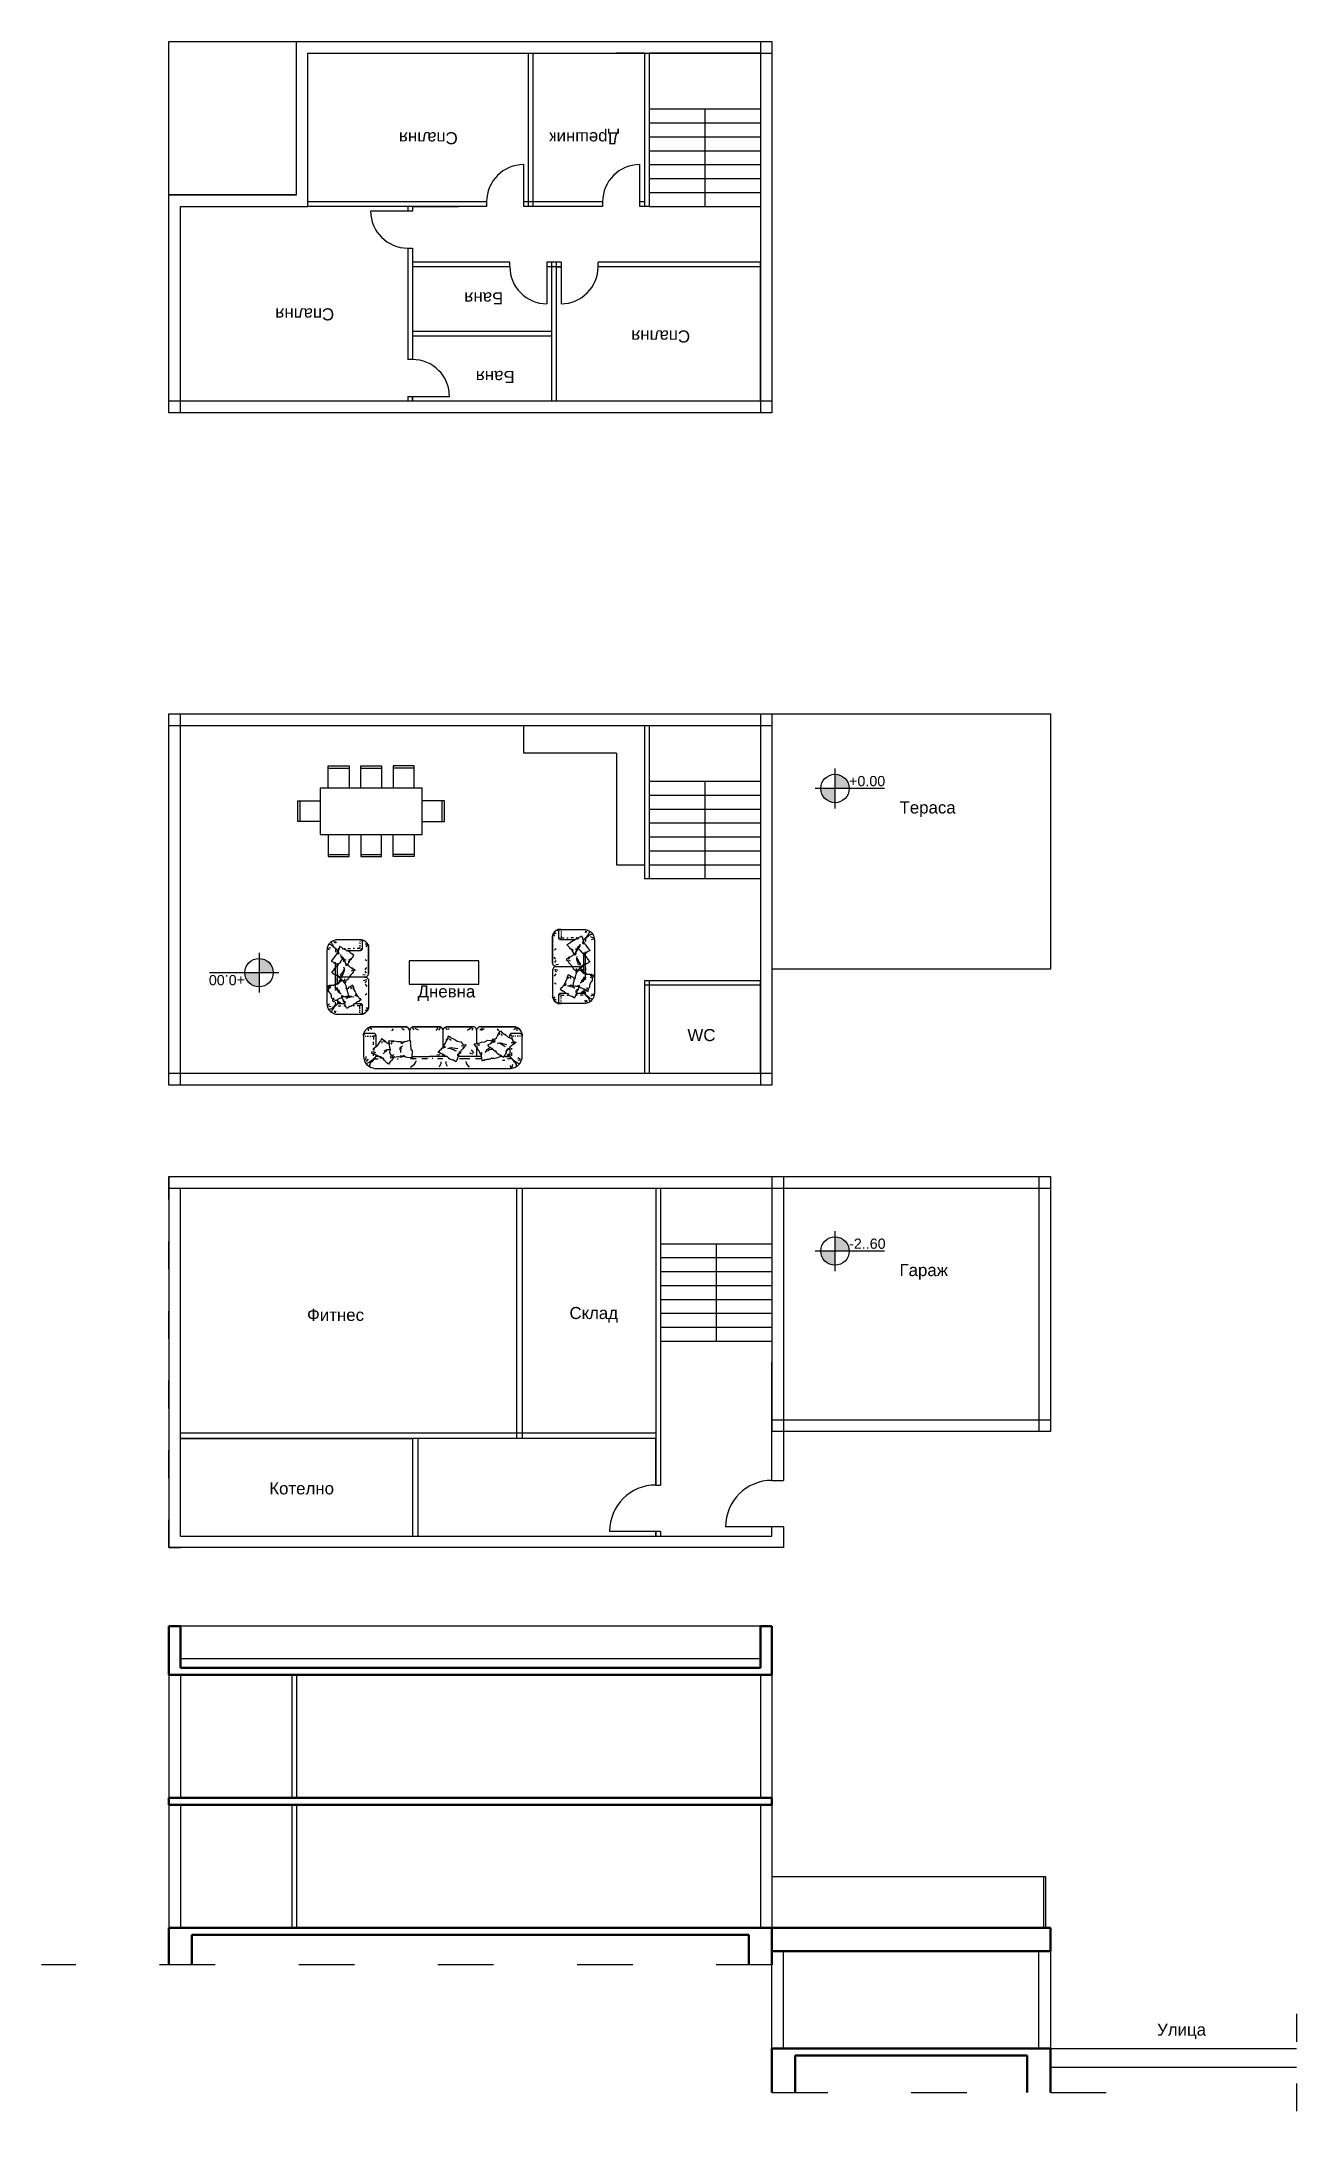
# Model space of a CAD drawing. Header units: metres. Extents: x -368 to -98, y -2399 to -1951.
import ezdxf

# ---------------------------------------------------------------- set-up
doc = ezdxf.new("R2010")
doc.units = ezdxf.units.M
doc.header["$MEASUREMENT"] = 0
doc.linetypes.add('ACAD_ISO03W100', pattern=[30, 12, -18])
doc.layers.add('konstr1', color=1, linetype='Continuous', lineweight=50)
for name, color, linetype in [('NADPISI', 191, 'Continuous'), ('osi', 3, 'ACAD_ISO03W100'), ('steni1', 6, 'Continuous')]:
    doc.layers.add(name, color=color, linetype=linetype)
doc.styles.get("Standard").update_dxf_attribs({"font": 'arial.ttf'})

msp = doc.modelspace()

# ---------------------------------------------------------------- texts
at = {"layer": 'NADPISI'}
for s, p in [('+0.00', (-194.06, -2111.09)), ('-2..60', (-194.06, -2210.79))]:
    msp.add_text(s, height=2.2, dxfattribs=at).set_placement(p)
msp.add_text('+0.00', height=2.2, rotation=180, dxfattribs=at).set_placement((-324.26, -2151.78))
at = {"layer": 'steni1'}
for s, p in [('Спалня', (-278.4, -1970.14)), ('Дрешник', (-243.66, -1970.14)), ('Баня', (-268.62, -2004.65)), ('Спалня', (-305.03, -2008.1)), ('Спалня', (-228.33, -2012.87)), ('Баня', (-266.16, -2021.58))]:
    msp.add_text(s, height=2.598, rotation=180, dxfattribs=at).set_placement(p)
for s, p in [('Тераса', (-183.2, -2116.98)), ('Дневна', (-287.05, -2156.62)), ('WC', (-228.91, -2166.03)), ('Гараж', (-183.2, -2216.68)), ('Фитнес', (-310.88, -2226.33)), ('Склад', (-254.32, -2225.93)), ('Котелно', (-319.02, -2263.72)), ('Улица', (-127.7, -2380.37))]:
    msp.add_text(s, height=2.598, dxfattribs=at).set_placement(p)

# ---------------------------------------------------------------- blocks, each defined once
blk = doc.blocks.new('table-12')
at = {"color": 0, "linetype": 'ByBlock'}
for p, q in [((-2.025, 0), (-2.025, 0.48)), ((-2.025, 0.48), (-1.575, 0.48)), ((-1.575, 0.48), (-1.575, 0)), ((-1.325, 0.48), (-1.325, 0)), ((-0.875, 0.48), (-1.325, 0.48)), ((-0.875, 0), (-0.875, 0.48)), ((-0.175, 0.48), (-0.625, 0.48)), ((-0.625, 0.48), (-0.625, 0)), ((-0.175, 0), (-0.175, 0.48)), ((-2.2, 0), (-2.2, -1)), ((0, 0), (-2.2, 0)), ((-2.025, 0.43), (-1.575, 0.43)), ((-0.875, 0.43), (-1.325, 0.43)), ((-0.175, 0.43), (-0.625, 0.43)), ((0, -1), (0, 0)), ((-2.68, -0.275), (-2.68, -0.725)), ((-2.2, -0.275), (-2.68, -0.275)), ((-2.63, -0.275), (-2.63, -0.725)), ((0, -0.275), (0.48, -0.275)), ((0.43, -0.275), (0.43, -0.725)), ((0.48, -0.275), (0.48, -0.725)), ((-2.68, -0.725), (-2.2, -0.725)), ((0.48, -0.725), (0, -0.725)), ((0, -1), (-2.2, -1)), ((-2.025, -1), (-2.025, -1.48)), ((-1.575, -1.48), (-1.575, -1)), ((-1.325, -1.48), (-1.325, -1)), ((-0.875, -1), (-0.875, -1.48)), ((-0.625, -1.48), (-0.625, -1)), ((-0.175, -1), (-0.175, -1.48)), ((-2.025, -1.43), (-1.575, -1.43)), ((-2.025, -1.48), (-1.575, -1.48)), ((-0.875, -1.43), (-1.325, -1.43)), ((-0.875, -1.48), (-1.325, -1.48)), ((-0.175, -1.43), (-0.625, -1.43)), ((-0.175, -1.48), (-0.625, -1.48))]:
    blk.add_line(p, q, dxfattribs=at)
blk = doc.blocks.new('sofa-37')
at = {"color": 0, "linetype": 'ByBlock'}
for p, q in [((-0.195, 0.745), (-0.19, 0.775)), ((-0.19, 0.775), (-0.195, 0.745)), ((-0.19, 0.715), (-0.195, 0.745)), ((-0.195, 0.745), (-0.19, 0.715)), ((-0.195, 0.225), (-0.19, 0.715)), ((-0.195, 0.225), (-0.19, 0.715)), ((-0.19, 0.775), (-0.18, 0.8)), ((-0.18, 0.8), (-0.19, 0.775)), ((-0.19, 0.74), (-0.185, 0.75)), ((-0.19, 0.73), (-0.19, 0.74)), ((-0.19, 0.715), (-0.19, 0.73)), ((-0.185, 0.75), (-0.175, 0.76)), ((-0.18, 0.8), (-0.165, 0.825)), ((-0.165, 0.825), (-0.18, 0.8)), ((-0.175, 0.76), (-0.165, 0.765)), ((-0.165, 0.825), (-0.145, 0.845)), ((-0.145, 0.845), (-0.165, 0.825)), ((-0.165, 0.765), (-0.155, 0.765)), ((-0.165, 0.71), (-0.145, 0.71)), ((-0.155, 0.765), (-0.14, 0.765)), ((-0.145, 0.845), (-0.125, 0.865)), ((-0.125, 0.865), (-0.145, 0.845)), ((-0.14, 0.765), (-0.02, 0.765)), ((-0.13, 0.71), (-0.11, 0.71)), ((-0.125, 0.865), (-0.1, 0.88)), ((-0.1, 0.88), (-0.125, 0.865)), ((-0.11, 0.82), (-0.11, 0.855)), ((-0.1, 0.88), (-0.07, 0.89)), ((-0.07, 0.89), (-0.1, 0.88)), ((-0.05, 0.845), (-0.085, 0.875)), ((-0.085, 0.71), (-0.06, 0.71)), ((-0.07, 0.89), (-0.045, 0.895)), ((-0.045, 0.895), (-0.07, 0.89)), ((-0.035, 0.475), (-0.07, 0.425)), ((-0.05, 0.71), (-0.025, 0.71)), ((0.53, 0.895), (-0.045, 0.895)), ((-0.03, 0.485), (-0.035, 0.475)), ((-0.025, 0.515), (-0.03, 0.485)), ((-0.015, 0.535), (-0.025, 0.515)), ((-0.02, 0.765), (-0.005, 0.765)), ((-0.015, 0.71), (-0.015, 0.65)), ((-0.015, 0.59), (-0.015, 0.56)), ((-0.005, 0.55), (-0.015, 0.535)), ((-0.01, 0.73), (0, 0.74)), ((-0.01, 0.725), (0.015, 0.73)), ((-0.005, 0.765), (0.005, 0.765)), ((0.01, 0.56), (-0.005, 0.55)), ((0.005, 0.765), (0.015, 0.755)), ((0.03, 0.575), (0.01, 0.56)), ((0.015, 0.755), (0.025, 0.75)), ((0.025, 0.75), (0.03, 0.74)), ((0.035, 0.615), (0.025, 0.58)), ((0.025, 0.58), (0.03, 0.575)), ((0.03, 0.74), (0.03, 0.73)), ((0.03, 0.73), (0.03, 0.715)), ((0.03, 0.715), (0.03, 0.595)), ((0.055, 0.625), (0.035, 0.615)), ((0.07, 0.65), (0.055, 0.635)), ((0.055, 0.635), (0.055, 0.625)), ((0.08, 0.665), (0.07, 0.65)), ((0.105, 0.71), (0.08, 0.685)), ((0.08, 0.685), (0.08, 0.675)), ((0.08, 0.675), (0.08, 0.665)), ((0.11, 0.725), (0.105, 0.71)), ((0.115, 0.73), (0.11, 0.725)), ((0.145, 0.71), (0.115, 0.73)), ((0.16, 0.685), (0.145, 0.71)), ((0.165, 0.455), (0.15, 0.435)), ((0.175, 0.675), (0.16, 0.685)), ((0.185, 0.53), (0.165, 0.485)), ((0.165, 0.485), (0.165, 0.455)), ((0.19, 0.665), (0.175, 0.675)), ((0.175, 0.395), (0.19, 0.46)), ((0.185, 0.53), (0.18, 0.575)), ((0.2, 0.5), (0.185, 0.53)), ((0.195, 0.46), (0.185, 0.435)), ((0.19, 0.665), (0.205, 0.615)), ((0.22, 0.635), (0.19, 0.665)), ((0.19, 0.46), (0.2, 0.5)), ((0.2, 0.46), (0.195, 0.46)), ((0.22, 0.455), (0.2, 0.46)), ((0.205, 0.615), (0.215, 0.605)), ((0.22, 0.635), (0.245, 0.635)), ((0.225, 0.635), (0.22, 0.635)), ((0.245, 0.455), (0.22, 0.455)), ((0.225, 0.82), (0.25, 0.855)), ((0.23, 0.605), (0.225, 0.635)), ((0.245, 0.635), (0.26, 0.62)), ((0.25, 0.45), (0.245, 0.455)), ((0.265, 0.445), (0.25, 0.45)), ((0.26, 0.62), (0.285, 0.61)), ((0.27, 0.615), (0.27, 0.615)), ((0.285, 0.61), (0.345, 0.58)), ((0.345, 0.58), (0.36, 0.58)), ((0.385, 0.55), (0.345, 0.575)), ((0.385, 0.53), (0.35, 0.505)), ((0.36, 0.58), (0.39, 0.575)), ((0.385, 0.47), (0.36, 0.445)), ((0.395, 0.5), (0.385, 0.47)), ((0.39, 0.575), (0.43, 0.55)), ((0.43, 0.55), (0.395, 0.505)), ((0.395, 0.505), (0.395, 0.5)), ((0.45, 0.825), (0.4, 0.86)), ((0.52, 0.85), (0.485, 0.815)), ((0.545, 0.855), (0.525, 0.78)), ((0.55, 0.89), (0.53, 0.895)), ((0.56, 0.455), (0.535, 0.42)), ((0.565, 0.885), (0.55, 0.89)), ((0.62, 0.485), (0.56, 0.455)), ((0.58, 0.875), (0.565, 0.885)), ((0.595, 0.86), (0.58, 0.875)), ((0.605, 0.845), (0.595, 0.86)), ((0.605, 0.825), (0.61, 0.845)), ((0.605, 0.825), (0.61, 0.845)), ((0.605, 0.825), (0.605, 0.845)), ((0.605, 0.825), (0.61, 0.845)), ((0.605, 0.83), (0.605, 0.475)), ((0.605, 0.83), (0.605, 0.225)), ((0.605, 0.81), (0.605, 0.825)), ((0.605, 0.81), (0.605, 0.825)), ((0.605, 0.81), (0.605, 0.825)), ((0.608, 0.835), (0.61, 0.845)), ((0.61, 0.845), (0.62, 0.86)), ((0.61, 0.845), (0.62, 0.86)), ((0.61, 0.845), (0.62, 0.86)), ((0.61, 0.845), (0.62, 0.86)), ((0.62, 0.86), (0.63, 0.875)), ((0.62, 0.86), (0.63, 0.875)), ((0.62, 0.86), (0.63, 0.875)), ((0.62, 0.86), (0.63, 0.875)), ((0.655, 0.515), (0.62, 0.485)), ((0.63, 0.875), (0.645, 0.885)), ((0.63, 0.875), (0.645, 0.885)), ((0.63, 0.875), (0.645, 0.885)), ((0.63, 0.875), (0.645, 0.885)), ((0.645, 0.885), (0.665, 0.89)), ((0.645, 0.885), (0.665, 0.89)), ((0.645, 0.885), (0.665, 0.89)), ((0.645, 0.885), (0.665, 0.89)), ((0.65, 0.825), (0.655, 0.77)), ((0.685, 0.545), (0.655, 0.515)), ((0.665, 0.89), (0.68, 0.895)), ((0.665, 0.89), (0.68, 0.895)), ((0.665, 0.89), (0.68, 0.895)), ((0.665, 0.89), (0.68, 0.895)), ((1.255, 0.895), (0.68, 0.895)), ((0.68, 0.895), (1.255, 0.895)), ((0.68, 0.895), (0.905, 0.895)), ((0.905, 0.895), (0.68, 0.895)), ((0.715, 0.56), (0.685, 0.545)), ((0.69, 0.85), (0.735, 0.82)), ((0.725, 0.565), (0.715, 0.56)), ((0.76, 0.605), (0.725, 0.565)), ((0.745, 0.55), (0.73, 0.52)), ((0.78, 0.565), (0.76, 0.605)), ((0.765, 0.825), (0.81, 0.86)), ((0.77, 0.56), (0.8, 0.525)), ((0.805, 0.545), (0.78, 0.565)), ((0.805, 0.525), (0.805, 0.545)), ((0.835, 0.475), (0.805, 0.525)), ((0.86, 0.455), (0.835, 0.475)), ((0.855, 0.455), (0.85, 0.455)), ((0.87, 0.445), (0.86, 0.455)), ((0.92, 0.47), (0.895, 0.445)), ((0.93, 0.475), (0.92, 0.47)), ((0.96, 0.485), (0.93, 0.475)), ((0.935, 0.455), (0.945, 0.46)), ((0.945, 0.46), (0.96, 0.485)), ((0.985, 0.82), (0.96, 0.855)), ((0.96, 0.485), (0.975, 0.495)), ((0.98, 0.485), (0.97, 0.46)), ((0.975, 0.495), (0.995, 0.52)), ((0.99, 0.495), (0.98, 0.485)), ((0.995, 0.52), (0.99, 0.495)), ((0.995, 0.52), (1.015, 0.535)), ((1.015, 0.535), (1.045, 0.56)), ((1.045, 0.56), (1.055, 0.565)), ((1.055, 0.565), (1.08, 0.58)), ((1.08, 0.58), (1.115, 0.52)), ((1.115, 0.52), (1.12, 0.515)), ((1.12, 0.515), (1.145, 0.49)), ((1.145, 0.49), (1.155, 0.47)), ((1.155, 0.47), (1.165, 0.455)), ((1.165, 0.455), (1.165, 0.445)), ((1.18, 0.73), (1.185, 0.74)), ((1.18, 0.715), (1.18, 0.73)), ((1.18, 0.415), (1.18, 0.715)), ((1.185, 0.74), (1.19, 0.75)), ((1.19, 0.75), (1.2, 0.755)), ((1.22, 0.725), (1.195, 0.73)), ((1.2, 0.755), (1.21, 0.765)), ((1.21, 0.765), (1.22, 0.765)), ((1.22, 0.73), (1.215, 0.74)), ((1.22, 0.765), (1.23, 0.765)), ((1.225, 0.71), (1.225, 0.65)), ((1.225, 0.59), (1.225, 0.56)), ((1.225, 0.445), (1.225, 0.505)), ((1.23, 0.765), (1.355, 0.765)), ((1.26, 0.71), (1.24, 0.71)), ((1.285, 0.89), (1.255, 0.895)), ((1.255, 0.895), (1.285, 0.89)), ((1.26, 0.845), (1.3, 0.875)), ((1.295, 0.71), (1.275, 0.71)), ((1.31, 0.88), (1.285, 0.89)), ((1.285, 0.89), (1.31, 0.88)), ((1.335, 0.865), (1.31, 0.88)), ((1.31, 0.88), (1.335, 0.865)), ((1.32, 0.82), (1.32, 0.855)), ((1.34, 0.71), (1.32, 0.71)), ((1.36, 0.845), (1.335, 0.865)), ((1.335, 0.865), (1.36, 0.845)), ((1.355, 0.765), (1.365, 0.765)), ((1.38, 0.825), (1.36, 0.845)), ((1.36, 0.845), (1.38, 0.825)), ((1.375, 0.71), (1.36, 0.71)), ((1.365, 0.765), (1.375, 0.765)), ((1.375, 0.765), (1.39, 0.76)), ((1.39, 0.8), (1.38, 0.825)), ((1.38, 0.825), (1.39, 0.8)), ((1.4, 0.775), (1.39, 0.8)), ((1.39, 0.8), (1.4, 0.775)), ((1.39, 0.76), (1.395, 0.75)), ((1.395, 0.75), (1.4, 0.74)), ((1.405, 0.745), (1.4, 0.775)), ((1.4, 0.775), (1.405, 0.745)), ((1.4, 0.74), (1.405, 0.73)), ((1.405, 0.715), (1.405, 0.745)), ((1.405, 0.745), (1.405, 0.715)), ((1.405, 0.73), (1.405, 0.715)), ((1.405, 0.715), (1.405, 0.225)), ((1.405, 0.715), (1.405, 0.225)), ((-0.19, 0.19), (-0.195, 0.225)), ((-0.19, 0.19), (-0.195, 0.225)), ((-0.185, 0.16), (-0.19, 0.19)), ((-0.185, 0.16), (-0.19, 0.19)), ((-0.175, 0.13), (-0.185, 0.16)), ((-0.175, 0.13), (-0.185, 0.16)), ((-0.16, 0.1), (-0.175, 0.13)), ((-0.16, 0.1), (-0.175, 0.13)), ((-0.165, 0.175), (-0.12, 0.2)), ((-0.12, 0.165), (-0.16, 0.155)), ((-0.14, 0.075), (-0.16, 0.1)), ((-0.14, 0.075), (-0.16, 0.1)), ((-0.125, 0.1), (-0.15, 0.095)), ((-0.115, 0.05), (-0.14, 0.075)), ((-0.115, 0.05), (-0.14, 0.075)), ((-0.095, 0.115), (-0.125, 0.1)), ((-0.09, 0.03), (-0.115, 0.05)), ((-0.09, 0.03), (-0.115, 0.05)), ((-0.07, 0.13), (-0.095, 0.115)), ((-0.085, 0.075), (-0.09, 0.055)), ((-0.09, 0.055), (-0.09, 0.03)), ((-0.06, 0.015), (-0.09, 0.03)), ((-0.06, 0.015), (-0.09, 0.03)), ((-0.08, 0.095), (-0.085, 0.075)), ((-0.065, 0.11), (-0.08, 0.095)), ((-0.07, 0.425), (-0.045, 0.41)), ((-0.05, 0.15), (-0.07, 0.13)), ((-0.05, 0.125), (-0.065, 0.11)), ((-0.03, 0.005), (-0.06, 0.015)), ((-0.03, 0.005), (-0.06, 0.015)), ((0.03, 0.225), (-0.05, 0.125)), ((0.03, 0.225), (-0.05, 0.15)), ((-0.045, 0.41), (-0.035, 0.405)), ((-0.035, 0.405), (0.005, 0.39)), ((-0.01, 0.005), (-0.03, 0.08)), ((0, 0), (-0.03, 0.005)), ((0, 0), (-0.03, 0.005)), ((-0.015, 0.36), (-0.015, 0.39)), ((-0.015, 0.24), (-0.015, 0.3)), ((0.035, -0.005), (0, 0)), ((0.035, -0.005), (0, 0)), ((0.005, 0.39), (0.025, 0.38)), ((0.005, 0.185), (0.065, 0.185)), ((0.02, 0.055), (0.01, 0.005)), ((0.025, 0.38), (0.05, 0.39)), ((0.025, 0.38), (0.055, 0.375)), ((0.03, 0.38), (0.03, 0.225)), ((0.055, 0.29), (0.03, 0.225)), ((0.08, 0.265), (0.03, 0.225)), ((0.12, 0.225), (0.03, 0.225)), ((0.05, 0.39), (0.065, 0.39)), ((0.055, 0.375), (0.075, 0.365)), ((0.065, 0.39), (0.09, 0.39)), ((0.095, 0.175), (0.07, 0.135)), ((0.07, 0.135), (0.12, 0.125)), ((0.075, 0.365), (0.1, 0.35)), ((0.075, 0.365), (0.1, 0.365)), ((0.1, 0.21), (0.095, 0.175)), ((0.1, 0.365), (0.115, 0.365)), ((0.1, 0.35), (0.105, 0.345)), ((0.115, 0.215), (0.1, 0.21)), ((0.105, 0.345), (0.145, 0.33)), ((0.105, 0.17), (0.115, 0.21)), ((0.145, 0.27), (0.115, 0.215)), ((0.115, 0.15), (0.155, 0.15)), ((0.12, 0.125), (0.135, 0.12)), ((0.135, 0.12), (0.16, 0.095)), ((0.15, 0.435), (0.14, 0.42)), ((0.145, 0.33), (0.165, 0.315)), ((0.15, 0.3), (0.145, 0.27)), ((0.16, 0.315), (0.15, 0.3)), ((0.155, 0.29), (0.15, 0.285)), ((0.175, 0.335), (0.16, 0.315)), ((0.16, 0.095), (0.2, 0.095)), ((0.18, 0.375), (0.175, 0.335)), ((0.175, 0.335), (0.18, 0.33)), ((0.19, 0.41), (0.18, 0.395)), ((0.18, 0.395), (0.18, 0.375)), ((0.18, 0.375), (0.2, 0.325)), ((0.18, 0.33), (0.185, 0.305)), ((0.185, 0.435), (0.19, 0.41)), ((0.2, 0.325), (0.2, 0.315)), ((0.2, 0.095), (0.245, 0.08)), ((0.265, 0.275), (0.245, 0.305)), ((0.245, 0.08), (0.305, 0.035)), ((0.28, 0.44), (0.265, 0.445)), ((0.265, 0.275), (0.315, 0.26)), ((0.28, 0.245), (0.265, 0.275)), ((0.31, 0.435), (0.28, 0.44)), ((0.315, 0.225), (0.28, 0.245)), ((0.305, 0.035), (0.35, 0.035)), ((0.31, 0.425), (0.31, 0.435)), ((0.32, 0.435), (0.31, 0.425)), ((0.315, 0.26), (0.33, 0.235)), ((0.37, 0.175), (0.315, 0.225)), ((0.315, 0.185), (0.335, 0.185)), ((0.36, 0.41), (0.32, 0.435)), ((0.33, 0.235), (0.365, 0.215)), ((0.36, 0.445), (0.335, 0.425)), ((0.35, 0.035), (0.36, 0.05)), ((0.355, 0.41), (0.36, 0.41)), ((0.39, 0.41), (0.355, 0.41)), ((0.36, 0.05), (0.375, 0.035)), ((0.365, 0.215), (0.385, 0.215)), ((0.365, 0.185), (0.925, 0.185)), ((0.395, 0.05), (0.365, 0.085)), ((0.375, 0.035), (0.395, 0.005)), ((0.4, 0.41), (0.39, 0.41)), ((0.395, 0.005), (0.41, 0.005)), ((0.415, 0.405), (0.4, 0.41)), ((0.405, 0.035), (0.415, 0.09)), ((0.41, 0.005), (0.43, 0.06)), ((0.44, 0.395), (0.415, 0.405)), ((0.455, 0.185), (0.425, 0.185)), ((0.43, 0.095), (0.435, 0.15)), ((0.43, 0.06), (0.43, 0.095)), ((0.445, 0.195), (0.435, 0.185)), ((0.435, 0.15), (0.455, 0.175)), ((0.47, 0.38), (0.44, 0.395)), ((0.445, 0.215), (0.46, 0.235)), ((0.46, 0.215), (0.445, 0.195)), ((0.455, 0.175), (0.46, 0.185)), ((0.46, 0.235), (0.475, 0.255)), ((0.46, 0.215), (0.48, 0.235)), ((0.46, 0.185), (0.46, 0.215)), ((0.485, 0.185), (0.46, 0.185)), ((0.475, 0.375), (0.47, 0.38)), ((0.47, 0.225), (0.905, 0.225)), ((0.485, 0.395), (0.475, 0.38)), ((0.475, 0.38), (0.515, 0.345)), ((0.54, 0.35), (0.475, 0.375)), ((0.475, 0.255), (0.495, 0.26)), ((0.48, 0.235), (0.495, 0.26)), ((0.52, 0.395), (0.485, 0.395)), ((0.495, 0.26), (0.505, 0.275)), ((0.505, 0.365), (0.54, 0.335)), ((0.505, 0.275), (0.53, 0.315)), ((0.545, 0.26), (0.505, 0.26)), ((0.515, 0.345), (0.55, 0.32)), ((0.565, 0.29), (0.515, 0.29)), ((0.575, 0.185), (0.515, 0.185)), ((0.535, 0.405), (0.52, 0.395)), ((0.52, 0.375), (0.565, 0.38)), ((0.53, 0.32), (0.54, 0.35)), ((0.53, 0.315), (0.53, 0.32)), ((0.535, 0.42), (0.535, 0.405)), ((0.575, 0.185), (0.545, 0.185)), ((0.55, 0.32), (0.59, 0.29)), ((0.585, 0.27), (0.565, 0.295)), ((0.59, 0.29), (0.6, 0.26)), ((0.6, 0.26), (0.605, 0.245)), ((0.605, 0.245), (0.635, 0.235)), ((0.62, 0.26), (0.615, 0.275)), ((0.635, 0.235), (0.62, 0.26)), ((0.64, 0.215), (0.635, 0.235)), ((0.635, 0.225), (0.905, 0.225)), ((0.635, 0.185), (0.695, 0.185)), ((0.64, 0.335), (0.715, 0.36)), ((0.64, 0.29), (0.64, 0.33)), ((0.65, 0.185), (0.64, 0.215)), ((0.65, 0.225), (0.645, 0.245)), ((0.655, 0.21), (0.65, 0.225)), ((0.65, 0.185), (0.655, 0.21)), ((0.66, 0.165), (0.65, 0.185)), ((0.66, 0.285), (0.685, 0.33)), ((0.685, 0.125), (0.66, 0.165)), ((0.685, 0.315), (0.675, 0.305)), ((0.715, 0.335), (0.685, 0.315)), ((0.69, 0.125), (0.685, 0.125)), ((0.705, 0.095), (0.69, 0.125)), ((0.765, 0.145), (0.705, 0.095)), ((0.715, 0.36), (0.75, 0.375)), ((0.74, 0.345), (0.715, 0.335)), ((0.78, 0.375), (0.74, 0.345)), ((0.75, 0.375), (0.78, 0.375)), ((0.755, 0.185), (0.785, 0.185)), ((0.775, 0.145), (0.765, 0.145)), ((0.8, 0.165), (0.775, 0.145)), ((0.78, 0.375), (0.82, 0.365)), ((0.82, 0.18), (0.8, 0.165)), ((0.83, 0.185), (0.82, 0.18)), ((0.835, 0.2), (0.83, 0.185)), ((0.855, 0.23), (0.835, 0.2)), ((0.845, 0.185), (0.88, 0.185)), ((0.85, 0.425), (0.875, 0.42)), ((0.86, 0.405), (0.85, 0.41)), ((0.89, 0.245), (0.855, 0.225)), ((0.855, 0.225), (0.855, 0.23)), ((0.855, 0.225), (0.855, 0.225)), ((0.91, 0.395), (0.86, 0.405)), ((0.88, 0.225), (0.86, 0.225)), ((0.895, 0.445), (0.865, 0.44)), ((0.885, 0.42), (0.87, 0.445)), ((0.875, 0.42), (0.885, 0.42)), ((0.885, 0.21), (0.875, 0.235)), ((0.895, 0.185), (0.875, 0.185)), ((0.885, 0.42), (0.91, 0.395)), ((0.9, 0.175), (0.885, 0.21)), ((0.895, 0.26), (0.89, 0.245)), ((0.9, 0.26), (0.895, 0.26)), ((0.915, 0.275), (0.9, 0.26)), ((0.92, 0.145), (0.9, 0.175)), ((0.91, 0.395), (0.93, 0.39)), ((0.935, 0.29), (0.915, 0.275)), ((0.93, 0.14), (0.92, 0.145)), ((0.93, 0.395), (0.99, 0.345)), ((0.93, 0.39), (0.94, 0.365)), ((0.95, 0.09), (0.93, 0.14)), ((0.945, 0.3), (0.935, 0.29)), ((0.94, 0.365), (0.96, 0.365)), ((0.955, 0.3), (0.945, 0.3)), ((0.985, 0.12), (0.95, 0.09)), ((0.975, 0.32), (0.955, 0.3)), ((0.96, 0.365), (0.99, 0.335)), ((0.98, 0.395), (0.975, 0.41)), ((0.985, 0.33), (0.975, 0.32)), ((0.995, 0.365), (0.98, 0.395)), ((0.99, 0.335), (0.985, 0.33)), ((1.005, 0.135), (0.985, 0.12)), ((0.99, 0.345), (1.02, 0.315)), ((1.025, 0.35), (0.995, 0.365)), ((1.02, 0.15), (1.005, 0.135)), ((1.02, 0.315), (1.055, 0.305)), ((1.07, 0.185), (1.02, 0.15)), ((1.055, 0.305), (1.025, 0.35)), ((1.055, 0.305), (1.09, 0.3)), ((1.09, 0.2), (1.07, 0.185)), ((1.085, 0.195), (1.085, 0.195)), ((1.12, 0.23), (1.09, 0.235)), ((1.11, 0.21), (1.09, 0.2)), ((1.115, 0.255), (1.105, 0.255)), ((1.13, 0.23), (1.11, 0.21)), ((1.11, 0.21), (1.12, 0.215)), ((1.16, 0.24), (1.115, 0.255)), ((1.13, 0.23), (1.12, 0.23)), ((1.125, 0.225), (1.185, 0.225)), ((1.16, 0.24), (1.13, 0.23)), ((1.205, 0.185), (1.145, 0.185)), ((1.185, 0.245), (1.16, 0.24)), ((1.165, 0.445), (1.17, 0.42)), ((1.17, 0.42), (1.18, 0.42)), ((1.18, 0.42), (1.2, 0.395)), ((1.21, 0), (1.18, -0.005)), ((1.21, 0), (1.18, -0.005)), ((1.2, 0.255), (1.185, 0.245)), ((1.185, 0.245), (1.185, 0.225)), ((1.185, 0.225), (1.26, 0.15)), ((1.185, 0.225), (1.265, 0.125)), ((1.19, 0.055), (1.2, 0.005)), ((1.2, 0.395), (1.2, 0.375)), ((1.2, 0.375), (1.205, 0.365)), ((1.23, 0.26), (1.2, 0.255)), ((1.205, 0.365), (1.21, 0.35)), ((1.21, 0.35), (1.225, 0.33)), ((1.245, 0.005), (1.21, 0)), ((1.245, 0.005), (1.21, 0)), ((1.22, 0.005), (1.245, 0.08)), ((1.225, 0.36), (1.225, 0.39)), ((1.225, 0.33), (1.235, 0.325)), ((1.225, 0.24), (1.225, 0.255)), ((1.265, 0.27), (1.23, 0.26)), ((1.235, 0.325), (1.24, 0.32)), ((1.24, 0.32), (1.25, 0.29)), ((1.275, 0.015), (1.245, 0.005)), ((1.275, 0.015), (1.245, 0.005)), ((1.25, 0.29), (1.265, 0.275)), ((1.26, 0.15), (1.285, 0.13)), ((1.265, 0.275), (1.265, 0.27)), ((1.265, 0.125), (1.28, 0.11)), ((1.305, 0.03), (1.275, 0.015)), ((1.305, 0.03), (1.275, 0.015)), ((1.28, 0.11), (1.29, 0.095)), ((1.285, 0.13), (1.31, 0.115)), ((1.29, 0.095), (1.3, 0.075)), ((1.3, 0.075), (1.305, 0.055)), ((1.305, 0.055), (1.3, 0.03)), ((1.33, 0.05), (1.305, 0.03)), ((1.33, 0.05), (1.305, 0.03)), ((1.31, 0.115), (1.335, 0.1)), ((1.35, 0.075), (1.33, 0.05)), ((1.35, 0.075), (1.33, 0.05)), ((1.375, 0.175), (1.335, 0.2)), ((1.335, 0.165), (1.37, 0.155)), ((1.335, 0.1), (1.365, 0.095)), ((1.37, 0.1), (1.35, 0.075)), ((1.37, 0.1), (1.35, 0.075)), ((1.385, 0.13), (1.37, 0.1)), ((1.385, 0.13), (1.37, 0.1)), ((1.395, 0.16), (1.385, 0.13)), ((1.395, 0.16), (1.385, 0.13)), ((1.405, 0.19), (1.395, 0.16)), ((1.405, 0.19), (1.395, 0.16)), ((1.405, 0.225), (1.405, 0.19)), ((1.405, 0.225), (1.405, 0.19)), ((1.18, -0.005), (0.035, -0.005)), ((1.18, -0.005), (0.035, -0.005))]:
    blk.add_line(p, q, dxfattribs=at)
blk = doc.blocks.new('sofa-35')
at = {"color": 0, "linetype": 'ByBlock'}
for p, q in [((2.088, 0.9), (2.07, 0.895)), ((2.088, 0.9), (2.07, 0.895)), ((2.106, 0.895), (2.088, 0.9)), ((2.106, 0.895), (2.088, 0.9)), ((-0.27, 0.73), (-0.264, 0.76)), ((-0.264, 0.76), (-0.27, 0.73)), ((-0.27, 0.695), (-0.27, 0.73)), ((-0.27, 0.73), (-0.27, 0.695)), ((-0.264, 0.725), (-0.27, 0.71)), ((-0.27, 0.71), (-0.27, 0.695)), ((-0.27, 0.695), (-0.27, 0.255)), ((-0.27, 0.695), (-0.27, 0.255)), ((-0.264, 0.76), (-0.252, 0.79)), ((-0.252, 0.79), (-0.264, 0.76)), ((-0.258, 0.735), (-0.264, 0.725)), ((-0.246, 0.745), (-0.258, 0.735)), ((-0.252, 0.79), (-0.234, 0.82)), ((-0.234, 0.82), (-0.252, 0.79)), ((-0.234, 0.75), (-0.246, 0.745)), ((-0.234, 0.82), (-0.21, 0.845)), ((-0.21, 0.845), (-0.234, 0.82)), ((-0.222, 0.755), (-0.234, 0.75)), ((-0.234, 0.695), (-0.216, 0.695)), ((-0.204, 0.755), (-0.222, 0.755)), ((-0.21, 0.845), (-0.186, 0.865)), ((-0.186, 0.865), (-0.21, 0.845)), ((-0.06, 0.755), (-0.204, 0.755)), ((-0.192, 0.695), (-0.168, 0.695)), ((-0.186, 0.865), (-0.156, 0.88)), ((-0.156, 0.88), (-0.186, 0.865)), ((-0.168, 0.81), (-0.168, 0.855)), ((-0.156, 0.88), (-0.126, 0.895)), ((-0.126, 0.895), (-0.156, 0.88)), ((-0.096, 0.84), (-0.144, 0.875)), ((-0.138, 0.695), (-0.114, 0.695)), ((-0.126, 0.895), (-0.09, 0.895)), ((-0.09, 0.895), (-0.126, 0.895)), ((-0.096, 0.695), (-0.072, 0.695)), ((-0.09, 0.895), (0.63, 0.895)), ((0.63, 0.895), (-0.09, 0.895)), ((-0.042, 0.755), (-0.06, 0.755)), ((-0.054, 0.695), (-0.054, 0.625)), ((-0.054, 0.67), (-0.054, 0.635)), ((-0.054, 0.505), (-0.054, 0.57)), ((-0.048, 0.71), (-0.042, 0.725)), ((-0.048, 0.705), (-0.018, 0.71)), ((-0.03, 0.75), (-0.042, 0.755)), ((0.012, 0.475), (-0.042, 0.435)), ((-0.018, 0.745), (-0.03, 0.75)), ((-0.012, 0.735), (-0.018, 0.745)), ((-0.006, 0.725), (-0.012, 0.735)), ((0, 0.71), (-0.006, 0.725)), ((0, 0.695), (0, 0.71)), ((0, 0.465), (0, 0.695)), ((0.042, 0.525), (0.012, 0.475)), ((0.066, 0.56), (0.042, 0.525)), ((0.09, 0.59), (0.066, 0.56)), ((0.096, 0.595), (0.09, 0.59)), ((0.12, 0.645), (0.096, 0.595)), ((0.162, 0.61), (0.12, 0.645)), ((0.126, 0.58), (0.126, 0.545)), ((0.15, 0.605), (0.198, 0.575)), ((0.198, 0.59), (0.162, 0.61)), ((0.204, 0.575), (0.198, 0.59)), ((0.258, 0.53), (0.204, 0.575)), ((0.282, 0.52), (0.258, 0.53)), ((0.264, 0.595), (0.288, 0.545)), ((0.324, 0.59), (0.264, 0.595)), ((0.288, 0.545), (0.282, 0.535)), ((0.282, 0.535), (0.282, 0.5)), ((0.282, 0.5), (0.288, 0.46)), ((0.288, 0.46), (0.3, 0.41)), ((0.318, 0.55), (0.342, 0.52)), ((0.366, 0.59), (0.324, 0.59)), ((0.324, 0.58), (0.384, 0.58)), ((0.342, 0.81), (0.372, 0.855)), ((0.384, 0.585), (0.366, 0.59)), ((0.462, 0.57), (0.384, 0.585)), ((0.504, 0.575), (0.462, 0.57)), ((0.528, 0.575), (0.504, 0.575)), ((0.516, 0.44), (0.534, 0.46)), ((0.564, 0.565), (0.528, 0.575)), ((0.534, 0.545), (0.558, 0.56)), ((0.534, 0.46), (0.57, 0.485)), ((0.534, 0.46), (0.534, 0.415)), ((0.606, 0.825), (0.552, 0.86)), ((0.552, 0.565), (0.558, 0.56)), ((0.564, 0.54), (0.552, 0.535)), ((0.558, 0.56), (0.564, 0.565)), ((0.606, 0.575), (0.564, 0.54)), ((0.564, 0.565), (0.606, 0.575)), ((0.606, 0.575), (0.624, 0.585)), ((0.624, 0.585), (0.66, 0.58)), ((0.63, 0.895), (0.654, 0.895)), ((0.654, 0.895), (0.63, 0.895)), ((0.654, 0.895), (0.678, 0.885)), ((0.678, 0.885), (0.654, 0.895)), ((0.66, 0.58), (0.678, 0.595)), ((0.678, 0.885), (0.696, 0.87)), ((0.696, 0.87), (0.678, 0.885)), ((0.678, 0.595), (0.732, 0.6)), ((0.696, 0.87), (0.708, 0.855)), ((0.708, 0.855), (0.696, 0.87)), ((0.708, 0.855), (0.72, 0.83)), ((0.72, 0.83), (0.708, 0.855)), ((0.72, 0.83), (0.72, 0.81)), ((0.726, 0.83), (0.72, 0.81)), ((0.72, 0.81), (0.72, 0.83)), ((0.726, 0.83), (0.72, 0.81)), ((0.72, 0.81), (0.72, 0.595)), ((0.732, 0.855), (0.726, 0.83)), ((0.732, 0.855), (0.726, 0.83)), ((0.75, 0.87), (0.732, 0.855)), ((0.75, 0.87), (0.732, 0.855)), ((0.732, 0.6), (0.732, 0.59)), ((0.732, 0.59), (0.738, 0.575)), ((0.744, 0.55), (0.732, 0.54)), ((0.732, 0.54), (0.738, 0.525)), ((0.738, 0.575), (0.744, 0.55)), ((0.738, 0.525), (0.738, 0.5)), ((0.738, 0.5), (0.744, 0.48)), ((0.744, 0.48), (0.744, 0.475)), ((0.744, 0.475), (0.75, 0.46)), ((0.768, 0.885), (0.75, 0.87)), ((0.768, 0.885), (0.75, 0.87)), ((0.75, 0.46), (0.75, 0.425)), ((0.792, 0.895), (0.768, 0.885)), ((0.792, 0.895), (0.768, 0.885)), ((0.816, 0.895), (0.792, 0.895)), ((0.816, 0.895), (0.792, 0.895)), ((0.816, 0.825), (0.792, 0.875)), ((0.816, 0.895), (1.152, 0.895)), ((1.152, 0.895), (0.816, 0.895)), ((0.834, 0.865), (0.906, 0.83)), ((1.152, 0.895), (1.356, 0.895)), ((1.356, 0.895), (1.152, 0.895)), ((1.332, 0.875), (1.284, 0.82)), ((1.356, 0.895), (1.38, 0.895)), ((1.38, 0.895), (1.356, 0.895)), ((1.356, 0.825), (1.38, 0.875)), ((1.38, 0.895), (1.404, 0.885)), ((1.404, 0.885), (1.38, 0.895)), ((1.404, 0.885), (1.422, 0.87)), ((1.422, 0.87), (1.404, 0.885)), ((1.422, 0.87), (1.434, 0.855)), ((1.434, 0.855), (1.422, 0.87)), ((1.452, 0.465), (1.428, 0.44)), ((1.428, 0.44), (1.482, 0.455)), ((1.434, 0.855), (1.44, 0.83)), ((1.44, 0.83), (1.434, 0.855)), ((1.446, 0.855), (1.44, 0.83)), ((1.446, 0.855), (1.44, 0.83)), ((1.44, 0.83), (1.44, 0.445)), ((1.464, 0.87), (1.446, 0.855)), ((1.464, 0.87), (1.446, 0.855)), ((1.452, 0.465), (1.458, 0.495)), ((1.464, 0.465), (1.452, 0.465)), ((1.458, 0.495), (1.47, 0.515)), ((1.482, 0.885), (1.464, 0.87)), ((1.482, 0.885), (1.464, 0.87)), ((1.488, 0.475), (1.464, 0.465)), ((1.47, 0.515), (1.494, 0.545)), ((1.476, 0.515), (1.482, 0.52)), ((1.506, 0.895), (1.482, 0.885)), ((1.506, 0.895), (1.482, 0.885)), ((1.482, 0.455), (1.494, 0.46)), ((1.494, 0.545), (1.518, 0.605)), ((1.53, 0.895), (1.506, 0.895)), ((1.53, 0.895), (1.506, 0.895)), ((1.53, 0.825), (1.506, 0.875)), ((1.518, 0.625), (1.542, 0.655)), ((1.518, 0.605), (1.518, 0.625)), ((1.554, 0.65), (1.524, 0.605)), ((1.53, 0.895), (1.866, 0.895)), ((1.866, 0.895), (1.53, 0.895)), ((1.542, 0.655), (1.56, 0.7)), ((1.554, 0.86), (1.572, 0.84)), ((1.56, 0.7), (1.608, 0.665)), ((1.584, 0.64), (1.614, 0.61)), ((1.608, 0.665), (1.62, 0.66)), ((1.62, 0.66), (1.656, 0.645)), ((1.656, 0.645), (1.698, 0.625)), ((1.698, 0.625), (1.746, 0.59)), ((1.746, 0.59), (1.824, 0.57)), ((1.824, 0.57), (1.86, 0.53)), ((1.884, 0.485), (1.836, 0.48)), ((1.86, 0.53), (1.866, 0.515)), ((1.866, 0.895), (2.07, 0.895)), ((2.07, 0.895), (1.866, 0.895)), ((1.866, 0.515), (1.884, 0.51)), ((1.896, 0.455), (1.866, 0.425)), ((1.902, 0.48), (1.872, 0.44)), ((1.884, 0.51), (1.926, 0.515)), ((1.938, 0.5), (1.896, 0.455)), ((1.926, 0.515), (1.938, 0.5)), ((2.064, 0.88), (1.968, 0.815)), ((2.07, 0.825), (2.094, 0.875)), ((2.124, 0.89), (2.106, 0.895)), ((2.124, 0.89), (2.106, 0.895)), ((2.112, 0.53), (2.178, 0.535)), ((2.142, 0.49), (2.112, 0.53)), ((2.142, 0.875), (2.124, 0.89)), ((2.142, 0.875), (2.124, 0.89)), ((2.154, 0.86), (2.142, 0.875)), ((2.154, 0.86), (2.142, 0.875)), ((2.154, 0.455), (2.142, 0.49)), ((2.16, 0.845), (2.154, 0.86)), ((2.16, 0.845), (2.154, 0.86)), ((2.154, 0.495), (2.178, 0.45)), ((2.172, 0.445), (2.154, 0.455)), ((2.16, 0.83), (2.16, 0.845)), ((2.16, 0.83), (2.16, 0.845)), ((2.16, 0.81), (2.16, 0.83)), ((2.166, 0.83), (2.16, 0.81)), ((2.16, 0.81), (2.16, 0.83)), ((2.166, 0.83), (2.16, 0.81)), ((2.16, 0.81), (2.16, 0.535)), ((2.16, 0.45), (2.16, 0.255)), ((2.172, 0.855), (2.166, 0.83)), ((2.172, 0.855), (2.166, 0.83)), ((2.19, 0.87), (2.172, 0.855)), ((2.19, 0.87), (2.172, 0.855)), ((2.178, 0.535), (2.19, 0.54)), ((2.184, 0.51), (2.232, 0.505)), ((2.208, 0.885), (2.19, 0.87)), ((2.208, 0.885), (2.19, 0.87)), ((2.19, 0.54), (2.232, 0.555)), ((2.226, 0.895), (2.208, 0.885)), ((2.226, 0.895), (2.208, 0.885)), ((2.25, 0.895), (2.226, 0.895)), ((2.25, 0.895), (2.226, 0.895)), ((2.292, 0.86), (2.232, 0.825)), ((2.232, 0.555), (2.274, 0.565)), ((2.25, 0.895), (2.964, 0.895)), ((2.964, 0.895), (2.25, 0.895)), ((2.274, 0.825), (2.334, 0.86)), ((2.274, 0.565), (2.34, 0.575)), ((2.34, 0.575), (2.406, 0.61)), ((2.442, 0.525), (2.4, 0.495)), ((2.4, 0.495), (2.412, 0.49)), ((2.406, 0.61), (2.466, 0.605)), ((2.412, 0.49), (2.424, 0.475)), ((2.466, 0.45), (2.418, 0.42)), ((2.424, 0.475), (2.448, 0.455)), ((2.466, 0.53), (2.442, 0.525)), ((2.448, 0.455), (2.46, 0.455)), ((2.46, 0.455), (2.472, 0.445)), ((2.466, 0.605), (2.484, 0.595)), ((2.478, 0.555), (2.466, 0.53)), ((2.502, 0.565), (2.478, 0.555)), ((2.484, 0.595), (2.502, 0.605)), ((2.526, 0.59), (2.49, 0.555)), ((2.502, 0.605), (2.52, 0.635)), ((2.532, 0.585), (2.502, 0.565)), ((2.502, 0.565), (2.556, 0.575)), ((2.52, 0.635), (2.544, 0.63)), ((2.532, 0.585), (2.544, 0.615)), ((2.544, 0.59), (2.532, 0.585)), ((2.538, 0.595), (2.544, 0.59)), ((2.544, 0.615), (2.562, 0.635)), ((2.544, 0.63), (2.55, 0.62)), ((2.568, 0.595), (2.544, 0.59)), ((2.556, 0.575), (2.568, 0.575)), ((2.562, 0.635), (2.592, 0.66)), ((2.562, 0.635), (2.574, 0.635)), ((2.592, 0.66), (2.622, 0.72)), ((2.658, 0.545), (2.61, 0.535)), ((2.646, 0.81), (2.616, 0.855)), ((2.622, 0.72), (2.628, 0.735)), ((2.628, 0.735), (2.652, 0.765)), ((2.664, 0.76), (2.628, 0.72)), ((2.652, 0.765), (2.682, 0.81)), ((2.658, 0.545), (2.706, 0.515)), ((2.688, 0.545), (2.658, 0.545)), ((2.682, 0.81), (2.718, 0.765)), ((2.73, 0.53), (2.688, 0.545)), ((2.694, 0.745), (2.712, 0.71)), ((2.706, 0.515), (2.73, 0.505)), ((2.718, 0.765), (2.73, 0.76)), ((2.73, 0.76), (2.766, 0.74)), ((2.82, 0.51), (2.73, 0.53)), ((2.73, 0.505), (2.766, 0.48)), ((2.766, 0.74), (2.802, 0.715)), ((2.766, 0.48), (2.778, 0.47)), ((2.802, 0.715), (2.844, 0.675)), ((2.844, 0.675), (2.916, 0.645)), ((2.88, 0.455), (2.868, 0.43)), ((2.88, 0.725), (2.874, 0.71)), ((2.874, 0.71), (2.874, 0.695)), ((2.874, 0.695), (2.874, 0.665)), ((2.886, 0.735), (2.88, 0.725)), ((2.928, 0.495), (2.88, 0.455)), ((2.88, 0.45), (2.88, 0.255)), ((2.892, 0.745), (2.886, 0.735)), ((2.904, 0.75), (2.892, 0.745)), ((2.922, 0.705), (2.892, 0.71)), ((2.922, 0.755), (2.904, 0.75)), ((2.958, 0.55), (2.91, 0.555)), ((2.922, 0.71), (2.916, 0.725)), ((2.916, 0.645), (2.946, 0.6)), ((2.934, 0.755), (2.922, 0.755)), ((2.928, 0.695), (2.928, 0.625)), ((2.928, 0.67), (2.928, 0.635)), ((2.964, 0.52), (2.928, 0.495)), ((3.084, 0.755), (2.934, 0.755)), ((2.976, 0.545), (2.94, 0.51)), ((2.97, 0.695), (2.946, 0.695)), ((2.946, 0.6), (2.946, 0.585)), ((2.946, 0.585), (2.964, 0.575)), ((2.964, 0.895), (3, 0.895)), ((3, 0.895), (2.964, 0.895)), ((2.964, 0.575), (3.006, 0.575)), ((3.012, 0.56), (2.964, 0.52)), ((2.97, 0.84), (3.018, 0.875)), ((3.012, 0.695), (2.988, 0.695)), ((3, 0.895), (3.03, 0.88)), ((3.03, 0.88), (3, 0.895)), ((3.006, 0.575), (3.012, 0.56)), ((3.03, 0.88), (3.06, 0.865)), ((3.06, 0.865), (3.03, 0.88)), ((3.042, 0.81), (3.042, 0.855)), ((3.066, 0.695), (3.042, 0.695)), ((3.06, 0.865), (3.09, 0.845)), ((3.09, 0.845), (3.06, 0.865)), ((3.096, 0.755), (3.084, 0.755)), ((3.09, 0.845), (3.108, 0.82)), ((3.108, 0.82), (3.09, 0.845)), ((3.108, 0.695), (3.09, 0.695)), ((3.108, 0.75), (3.096, 0.755)), ((3.108, 0.82), (3.126, 0.79)), ((3.126, 0.79), (3.108, 0.82)), ((3.12, 0.745), (3.108, 0.75)), ((3.132, 0.735), (3.12, 0.745)), ((3.126, 0.79), (3.138, 0.76)), ((3.138, 0.76), (3.126, 0.79)), ((3.138, 0.725), (3.132, 0.735)), ((3.138, 0.76), (3.144, 0.73)), ((3.144, 0.73), (3.138, 0.76)), ((3.144, 0.71), (3.138, 0.725)), ((3.144, 0.73), (3.144, 0.695)), ((3.144, 0.71), (3.144, 0.73)), ((3.144, 0.695), (3.144, 0.71)), ((3.144, 0.695), (3.144, 0.71)), ((3.144, 0.255), (3.144, 0.695)), ((3.144, 0.255), (3.144, 0.695)), ((-0.27, 0.255), (-0.264, 0.22)), ((-0.27, 0.255), (-0.264, 0.22)), ((-0.264, 0.22), (-0.258, 0.18)), ((-0.264, 0.22), (-0.258, 0.18)), ((-0.258, 0.18), (-0.246, 0.15)), ((-0.258, 0.18), (-0.246, 0.15)), ((-0.246, 0.15), (-0.228, 0.115)), ((-0.246, 0.15), (-0.228, 0.115)), ((-0.228, 0.115), (-0.204, 0.085)), ((-0.228, 0.115), (-0.204, 0.085)), ((-0.222, 0.18), (-0.216, 0.255)), ((-0.186, 0.115), (-0.216, 0.105)), ((-0.204, 0.15), (-0.162, 0.2)), ((-0.204, 0.085), (-0.174, 0.06)), ((-0.204, 0.085), (-0.174, 0.06)), ((-0.15, 0.13), (-0.186, 0.115)), ((-0.174, 0.06), (-0.144, 0.04)), ((-0.174, 0.06), (-0.144, 0.04)), ((-0.12, 0.15), (-0.15, 0.13)), ((-0.132, 0.105), (-0.144, 0.085)), ((-0.144, 0.085), (-0.144, 0.06)), ((-0.144, 0.06), (-0.144, 0.04)), ((-0.144, 0.04), (-0.108, 0.02)), ((-0.144, 0.04), (-0.108, 0.02)), ((-0.12, 0.125), (-0.132, 0.105)), ((-0.096, 0.17), (-0.12, 0.15)), ((-0.096, 0.145), (-0.12, 0.125)), ((-0.108, 0.02), (-0.072, 0.01)), ((-0.108, 0.02), (-0.072, 0.01)), ((-0.06, 0.36), (-0.102, 0.35)), ((-0.102, 0.35), (-0.102, 0.33)), ((-0.102, 0.33), (-0.048, 0.305)), ((-0.006, 0.255), (-0.096, 0.145)), ((-0.006, 0.255), (-0.096, 0.17)), ((-0.072, 0.01), (-0.036, 0)), ((-0.072, 0.01), (-0.036, 0)), ((-0.066, 0.325), (-0.018, 0.305)), ((-0.048, 0.37), (-0.06, 0.36)), ((-0.054, 0.41), (-0.054, 0.44)), ((-0.042, 0.435), (-0.054, 0.385)), ((-0.054, 0.385), (-0.048, 0.37)), ((-0.054, 0.27), (-0.054, 0.29)), ((-0.048, 0.335), (-0.006, 0.35)), ((-0.048, 0.305), (0, 0.29)), ((-0.036, 0), (0, 0)), ((-0.036, 0), (0, 0)), ((-0.03, 0.21), (0.042, 0.21)), ((-0.006, 0.28), (-0.006, 0.255)), ((0.066, 0.255), (-0.006, 0.255)), ((0, 0.29), (0.06, 0.265)), ((0, 0), (2.874, 0)), ((0, 0), (2.874, 0)), ((0.06, 0.265), (0.084, 0.24)), ((0.084, 0.24), (0.096, 0.225)), ((0.108, 0.245), (0.09, 0.26)), ((0.096, 0.225), (0.132, 0.22)), ((0.132, 0.22), (0.108, 0.245)), ((0.15, 0.205), (0.132, 0.22)), ((0.156, 0.215), (0.138, 0.235)), ((0.162, 0.32), (0.15, 0.305)), ((0.174, 0.175), (0.15, 0.205)), ((0.168, 0.2), (0.156, 0.215)), ((0.186, 0.35), (0.162, 0.32)), ((0.174, 0.175), (0.168, 0.2)), ((0.174, 0.375), (0.204, 0.395)), ((0.192, 0.155), (0.174, 0.175)), ((0.204, 0.365), (0.186, 0.35)), ((0.234, 0.12), (0.192, 0.155)), ((0.24, 0.405), (0.204, 0.365)), ((0.204, 0.395), (0.24, 0.405)), ((0.24, 0.12), (0.234, 0.12)), ((0.24, 0.405), (0.288, 0.405)), ((0.27, 0.095), (0.24, 0.12)), ((0.312, 0.16), (0.27, 0.095)), ((0.3, 0.41), (0.288, 0.35)), ((0.288, 0.35), (0.312, 0.3)), ((0.324, 0.275), (0.3, 0.245)), ((0.3, 0.245), (0.312, 0.23)), ((0.312, 0.3), (0.33, 0.29)), ((0.312, 0.23), (0.378, 0.24)), ((0.33, 0.16), (0.312, 0.16)), ((0.33, 0.29), (0.324, 0.275)), ((0.348, 0.19), (0.33, 0.16)), ((0.348, 0.265), (0.378, 0.3)), ((0.348, 0.25), (0.402, 0.255)), ((0.366, 0.21), (0.348, 0.19)), ((0.372, 0.225), (0.366, 0.21)), ((0.378, 0.24), (0.372, 0.225)), ((0.378, 0.24), (0.426, 0.25)), ((0.378, 0.24), (0.378, 0.24)), ((0.426, 0.25), (0.492, 0.26)), ((0.45, 0.21), (0.474, 0.21)), ((0.468, 0.255), (0.492, 0.255)), ((0.492, 0.26), (0.522, 0.25)), ((0.498, 0.255), (0.498, 0.26)), ((0.498, 0.255), (0.498, 0.255)), ((0.504, 0.405), (0.516, 0.44)), ((0.54, 0.265), (0.516, 0.27)), ((0.522, 0.25), (0.54, 0.245)), ((0.534, 0.415), (0.528, 0.39)), ((0.528, 0.39), (0.528, 0.355)), ((0.528, 0.355), (0.534, 0.34)), ((0.576, 0.26), (0.54, 0.265)), ((0.54, 0.245), (0.576, 0.26)), ((0.6, 0.27), (0.576, 0.275)), ((0.6, 0.255), (0.576, 0.26)), ((0.618, 0.26), (0.6, 0.27)), ((0.642, 0.24), (0.6, 0.255)), ((0.642, 0.24), (0.618, 0.26)), ((0.672, 0.235), (0.642, 0.24)), ((0.732, 0.23), (0.672, 0.235)), ((0.738, 0.23), (0.732, 0.23)), ((0.78, 0.225), (0.738, 0.23)), ((0.744, 0.425), (0.762, 0.395)), ((0.75, 0.425), (0.744, 0.425)), ((0.744, 0.215), (0.864, 0.215)), ((0.744, 0.03), (0.828, 0.09)), ((0.762, 0.395), (0.774, 0.385)), ((0.762, 0.255), (1.152, 0.255)), ((0.78, 0.31), (0.768, 0.3)), ((0.768, 0.3), (0.78, 0.225)), ((0.774, 0.385), (0.774, 0.365)), ((0.774, 0.365), (0.774, 0.34)), ((0.774, 0.34), (0.78, 0.31)), ((0.828, 0.09), (0.852, 0.125)), ((0.852, 0.125), (0.87, 0.17)), ((0.984, 0.215), (1.104, 0.215)), ((1.53, 0.255), (1.152, 0.255)), ((1.224, 0.215), (1.206, 0.215)), ((1.374, 0.295), (1.308, 0.285)), ((1.326, 0.215), (1.44, 0.215)), ((1.386, 0.32), (1.332, 0.355)), ((1.374, 0.395), (1.344, 0.355)), ((1.344, 0.355), (1.356, 0.35)), ((1.356, 0.35), (1.368, 0.34)), ((1.368, 0.34), (1.398, 0.325)), ((1.368, 0.035), (1.404, 0.11)), ((1.398, 0.4), (1.374, 0.395)), ((1.404, 0.43), (1.398, 0.4)), ((1.398, 0.325), (1.41, 0.325)), ((1.428, 0.44), (1.404, 0.43)), ((1.404, 0.11), (1.404, 0.145)), ((1.41, 0.325), (1.422, 0.315)), ((1.422, 0.315), (1.446, 0.305)), ((1.44, 0.31), (1.44, 0.255)), ((1.446, 0.305), (1.464, 0.29)), ((1.464, 0.29), (1.47, 0.29)), ((1.47, 0.29), (1.482, 0.275)), ((1.482, 0.275), (1.524, 0.26)), ((1.512, 0.1), (1.506, 0.15)), ((1.536, 0.045), (1.512, 0.1)), ((1.524, 0.26), (1.524, 0.265)), ((1.524, 0.265), (1.554, 0.235)), ((1.524, 0.26), (1.53, 0.26)), ((1.584, 0.44), (1.536, 0.425)), ((1.554, 0.235), (1.56, 0.225)), ((1.56, 0.225), (1.578, 0.215)), ((1.56, 0.215), (1.584, 0.215)), ((1.578, 0.215), (1.602, 0.2)), ((1.614, 0.445), (1.584, 0.44)), ((1.584, 0.44), (1.638, 0.415)), ((1.602, 0.2), (1.638, 0.185)), ((1.662, 0.435), (1.614, 0.445)), ((1.638, 0.415), (1.668, 0.41)), ((1.638, 0.185), (1.65, 0.19)), ((1.65, 0.19), (1.728, 0.15)), ((1.758, 0.425), (1.662, 0.435)), ((1.668, 0.41), (1.704, 0.39)), ((1.704, 0.39), (1.722, 0.38)), ((1.728, 0.15), (1.74, 0.18)), ((1.74, 0.18), (1.746, 0.185)), ((1.746, 0.185), (1.764, 0.23)), ((1.764, 0.3), (1.77, 0.325)), ((1.764, 0.28), (1.764, 0.3)), ((1.776, 0.255), (1.764, 0.28)), ((1.764, 0.23), (1.776, 0.255)), ((1.776, 0.255), (1.782, 0.29)), ((2.256, 0.255), (1.776, 0.255)), ((1.782, 0.31), (1.794, 0.345)), ((1.818, 0.33), (1.782, 0.31)), ((1.782, 0.29), (1.782, 0.31)), ((1.794, 0.345), (1.8, 0.365)), ((1.8, 0.215), (1.914, 0.215)), ((1.824, 0.38), (1.818, 0.35)), ((1.818, 0.35), (1.818, 0.33)), ((1.866, 0.425), (1.824, 0.38)), ((1.902, 0.215), (2.022, 0.215)), ((1.95, 0.11), (1.938, 0.15)), ((1.968, 0.08), (1.95, 0.11)), ((2.01, 0.03), (1.968, 0.08)), ((2.088, 0.305), (2.022, 0.33)), ((2.106, 0.335), (2.058, 0.4)), ((2.142, 0.215), (2.256, 0.215)), ((2.214, 0.39), (2.172, 0.445)), ((2.226, 0.355), (2.214, 0.39)), ((2.226, 0.36), (2.226, 0.37)), ((2.232, 0.335), (2.226, 0.355)), ((2.256, 0.31), (2.232, 0.335)), ((2.262, 0.32), (2.256, 0.31)), ((2.256, 0.31), (2.262, 0.275)), ((2.262, 0.275), (2.256, 0.255)), ((2.256, 0.255), (2.274, 0.235)), ((2.268, 0.345), (2.262, 0.32)), ((2.262, 0.275), (2.28, 0.32)), ((2.274, 0.235), (2.268, 0.215)), ((2.268, 0.215), (2.28, 0.17)), ((2.28, 0.32), (2.286, 0.335)), ((2.28, 0.17), (2.292, 0.17)), ((2.292, 0.17), (2.31, 0.175)), ((2.31, 0.175), (2.34, 0.18)), ((2.34, 0.18), (2.346, 0.19)), ((2.346, 0.19), (2.37, 0.19)), ((2.364, 0.375), (2.352, 0.335)), ((2.382, 0.4), (2.364, 0.375)), ((2.364, 0.375), (2.424, 0.39)), ((2.37, 0.19), (2.394, 0.2)), ((2.418, 0.42), (2.382, 0.4)), ((2.394, 0.2), (2.418, 0.2)), ((2.418, 0.2), (2.424, 0.205)), ((2.424, 0.39), (2.442, 0.405)), ((2.424, 0.205), (2.442, 0.2)), ((2.442, 0.405), (2.49, 0.415)), ((2.442, 0.2), (2.484, 0.22)), ((2.472, 0.445), (2.496, 0.435)), ((2.484, 0.22), (2.478, 0.22)), ((2.478, 0.22), (2.526, 0.22)), ((2.484, 0.22), (2.484, 0.22)), ((2.49, 0.415), (2.508, 0.42)), ((2.496, 0.435), (2.508, 0.415)), ((2.508, 0.415), (2.52, 0.415)), ((2.52, 0.415), (2.526, 0.4)), ((2.526, 0.4), (2.562, 0.375)), ((2.526, 0.22), (2.544, 0.215)), ((2.544, 0.215), (2.556, 0.22)), ((2.556, 0.22), (2.592, 0.23)), ((2.562, 0.385), (2.586, 0.35)), ((2.562, 0.375), (2.562, 0.385)), ((2.568, 0.38), (2.568, 0.38)), ((2.586, 0.35), (2.592, 0.34)), ((2.592, 0.34), (2.61, 0.33)), ((2.592, 0.23), (2.628, 0.235)), ((2.61, 0.33), (2.634, 0.31)), ((2.628, 0.245), (2.706, 0.265)), ((2.628, 0.235), (2.628, 0.245)), ((2.634, 0.31), (2.658, 0.29)), ((2.658, 0.29), (2.676, 0.29)), ((2.676, 0.29), (2.742, 0.24)), ((2.772, 0.17), (2.724, 0.17)), ((2.742, 0.24), (2.76, 0.27)), ((2.76, 0.27), (2.766, 0.275)), ((2.766, 0.275), (2.796, 0.32)), ((2.766, 0.255), (2.88, 0.255)), ((2.796, 0.32), (2.808, 0.34)), ((2.802, 0.37), (2.808, 0.385)), ((2.808, 0.34), (2.802, 0.37)), ((2.808, 0.385), (2.814, 0.41)), ((2.808, 0.34), (2.82, 0.375)), ((2.814, 0.3), (2.874, 0.255)), ((2.82, 0.375), (2.826, 0.395)), ((2.826, 0.395), (2.844, 0.425)), ((2.862, 0.41), (2.826, 0.395)), ((2.904, 0.21), (2.832, 0.21)), ((2.844, 0.425), (2.85, 0.445)), ((2.844, 0.325), (2.874, 0.255)), ((2.868, 0.43), (2.862, 0.41)), ((2.874, 0), (2.91, 0)), ((2.874, 0), (2.91, 0)), ((2.88, 0.255), (2.976, 0.145)), ((2.88, 0.255), (2.97, 0.17)), ((2.886, 0.06), (2.898, 0.01)), ((2.91, 0), (2.952, 0.01)), ((2.91, 0), (2.952, 0.01)), ((2.922, 0.01), (2.946, 0.09)), ((2.928, 0.41), (2.928, 0.44)), ((2.928, 0.27), (2.928, 0.34)), ((2.952, 0.01), (2.988, 0.02)), ((2.952, 0.01), (2.988, 0.02)), ((2.97, 0.17), (3, 0.15)), ((2.976, 0.145), (2.994, 0.125)), ((2.988, 0.02), (3.018, 0.04)), ((2.988, 0.02), (3.018, 0.04)), ((2.994, 0.125), (3.006, 0.105)), ((3, 0.15), (3.03, 0.13)), ((3.006, 0.105), (3.018, 0.085)), ((3.018, 0.085), (3.018, 0.06)), ((3.018, 0.06), (3.018, 0.04)), ((3.018, 0.04), (3.054, 0.06)), ((3.018, 0.04), (3.054, 0.06)), ((3.03, 0.13), (3.06, 0.115)), ((3.108, 0.195), (3.054, 0.225)), ((3.054, 0.185), (3.102, 0.175)), ((3.054, 0.06), (3.078, 0.085)), ((3.054, 0.06), (3.078, 0.085)), ((3.06, 0.115), (3.096, 0.105)), ((3.078, 0.085), (3.102, 0.115)), ((3.078, 0.085), (3.102, 0.115)), ((3.102, 0.115), (3.12, 0.15)), ((3.102, 0.115), (3.12, 0.15)), ((3.12, 0.15), (3.132, 0.18)), ((3.12, 0.15), (3.132, 0.18)), ((3.132, 0.18), (3.144, 0.22)), ((3.132, 0.18), (3.144, 0.22)), ((3.144, 0.22), (3.144, 0.255)), ((3.144, 0.22), (3.144, 0.255))]:
    blk.add_line(p, q, dxfattribs=at)

# ---------------------------------------------------------------- hatches: boundary and pattern name
at = {"layer": 'NADPISI'}
h = msp.add_hatch(color=256, dxfattribs=at)
h.dxf.hatch_style = 1
h.paths.add_polyline_path([(-197.1, -2108.53), (-197.1, -2111.59), (-194.04, -2111.59, 0.414214)])
h.paths.add_polyline_path([(-200.15, -2111.59, 0.414214), (-197.1, -2114.65), (-197.1, -2111.59)])
h = msp.add_hatch(color=256, dxfattribs=at)
h.dxf.hatch_style = 1
h.paths.add_polyline_path([(-321.22, -2154.34), (-321.22, -2151.28), (-324.28, -2151.28, 0.414214)])
h.paths.add_polyline_path([(-318.16, -2151.28, 0.414214), (-321.22, -2148.22), (-321.22, -2151.28)])
h = msp.add_hatch(color=256, dxfattribs=at)
h.dxf.hatch_style = 1
h.paths.add_polyline_path([(-197.1, -2208.23), (-197.1, -2211.28), (-194.04, -2211.28, 0.414214)])
h.paths.add_polyline_path([(-200.15, -2211.28, 0.414214), (-197.1, -2214.34), (-197.1, -2211.28)])

# ---------------------------------------------------------------- linework, layer by layer
at = {"layer": 'konstr1'}
for p, q in [((-338.18, -2292.13), (-340.68, -2292.13)), ((-340.68, -2292.13), (-340.68, -2302.63)), ((-338.18, -2301.13), (-338.18, -2292.13)), ((-210.68, -2292.13), (-213.18, -2292.13)), ((-213.18, -2292.13), (-213.18, -2301.13)), ((-210.68, -2302.63), (-210.68, -2292.13)), ((-213.18, -2301.13), (-338.18, -2301.13)), ((-210.68, -2302.63), (-340.68, -2302.63)), ((-210.68, -2329.13), (-340.68, -2329.13)), ((-340.68, -2329.13), (-340.68, -2330.63)), ((-210.68, -2330.63), (-210.68, -2329.13)), ((-210.68, -2330.63), (-340.68, -2330.63)), ((-150.68, -2357.13), (-340.68, -2357.13)), ((-340.68, -2357.13), (-340.68, -2365.13)), ((-340.68, -2357.13), (-340.68, -2365.13)), ((-215.68, -2358.63), (-335.68, -2358.63)), ((-335.68, -2358.63), (-335.68, -2365.13)), ((-215.68, -2358.63), (-215.68, -2365.13)), ((-210.68, -2357.13), (-210.68, -2365.13)), ((-150.68, -2362.13), (-150.68, -2357.13)), ((-210.68, -2362.13), (-150.68, -2362.13)), ((-210.68, -2383.13), (-150.68, -2383.13)), ((-210.68, -2383.13), (-210.68, -2392.63)), ((-150.68, -2383.13), (-150.68, -2392.63)), ((-205.68, -2392.63), (-205.68, -2384.63)), ((-205.68, -2384.63), (-155.68, -2384.63)), ((-155.68, -2384.63), (-155.68, -2392.63))]:
    msp.add_line(p, q, dxfattribs=at)
at = {"layer": 'NADPISI'}
for p, q in [((-197.1, -2115.88), (-197.1, -2107.29)), ((-186.42, -2111.59), (-201.39, -2111.59)), ((-321.22, -2146.99), (-321.22, -2155.58)), ((-331.9, -2151.28), (-316.93, -2151.28)), ((-197.1, -2215.58), (-197.1, -2206.99)), ((-186.42, -2211.28), (-201.39, -2211.28))]:
    msp.add_line(p, q, dxfattribs=at)
for centre in [(-197.1, -2111.59), (-321.22, -2151.28), (-197.1, -2211.28)]:
    msp.add_circle(centre, 3.06, dxfattribs=at)
at = {"layer": 'osi', "ltscale": 0.5}
for p, q in [((-340.68, -2195.2), (-190.68, -2195.2)), ((-340.68, -2275.2), (-340.68, -2195.2)), ((-97.68, -2375.68), (-97.68, -2399.49))]:
    msp.add_line(p, q, dxfattribs=at)
at = {"layer": 'osi'}
for p, q in [((-210.68, -2365.13), (-368.07, -2365.13)), ((-210.68, -2392.63), (-123.22, -2392.63))]:
    msp.add_line(p, q, dxfattribs=at)
at = {"layer": 'steni1'}
for p, q in [((-340.68, -2030.63), (-340.68, -1950.63)), ((-340.68, -1950.63), (-210.68, -1950.63)), ((-313.18, -1983.63), (-313.18, -1950.63)), ((-213.18, -1950.63), (-213.18, -2030.63)), ((-210.68, -1950.63), (-210.68, -2030.63)), ((-310.68, -1953.13), (-210.68, -1953.13)), ((-310.68, -1986.13), (-310.68, -1953.13)), ((-263.18, -1986.13), (-263.18, -1953.13)), ((-262.18, -1986.13), (-262.18, -1953.13)), ((-238.18, -1953.13), (-244.18, -1953.13)), ((-238.18, -1953.13), (-238.18, -1986.13)), ((-237.18, -1953.13), (-237.18, -1986.13)), ((-213.18, -1953.13), (-237.18, -1953.13)), ((-213.18, -1953.13), (-237.18, -1953.13)), ((-237.18, -1965.13), (-213.18, -1965.13)), ((-225.18, -1965.13), (-225.18, -1986.13)), ((-237.18, -1968.13), (-213.18, -1968.13)), ((-237.18, -1971.13), (-213.18, -1971.13)), ((-237.18, -1974.13), (-213.18, -1974.13)), ((-264.18, -1986.13), (-264.18, -1977.13)), ((-239.18, -1986.13), (-239.18, -1977.13)), ((-237.18, -1977.13), (-213.18, -1977.13)), ((-313.18, -1983.63), (-340.68, -1983.63)), ((-340.68, -1983.63), (-313.18, -1983.63)), ((-237.18, -1980.13), (-213.18, -1980.13)), ((-237.18, -1983.13), (-213.18, -1983.13)), ((-338.18, -2030.63), (-338.18, -1986.13)), ((-338.18, -1986.13), (-313.18, -1986.13)), ((-313.18, -1986.13), (-310.68, -1986.13)), ((-272.18, -1985.13), (-310.68, -1985.13)), ((-272.18, -1986.13), (-310.68, -1986.13)), ((-288.18, -1987.13), (-297.18, -1987.13)), ((-289.18, -1986.13), (-289.18, -1987.13)), ((-289.18, -1986.13), (-289.18, -1987.13)), ((-288.18, -1986.13), (-288.18, -1987.13)), ((-288.18, -1986.13), (-278.18, -1986.13)), ((-272.18, -1985.13), (-272.18, -1986.13)), ((-247.18, -1985.13), (-264.18, -1985.13)), ((-263.18, -1985.13), (-264.18, -1985.13)), ((-247.18, -1986.13), (-264.18, -1986.13)), ((-247.18, -1985.13), (-247.18, -1986.13)), ((-238.18, -1985.13), (-239.18, -1985.13)), ((-238.18, -1986.13), (-239.18, -1986.13)), ((-237.18, -1986.13), (-238.18, -1986.13)), ((-237.18, -1986.13), (-213.18, -1986.13)), ((-289.18, -1995.13), (-289.18, -2019.13)), ((-289.18, -1995.13), (-288.18, -1995.13)), ((-288.18, -1995.13), (-288.18, -2019.13)), ((-267.18, -1998.13), (-288.18, -1998.13)), ((-288.18, -1998.13), (-288.18, -1998.13)), ((-267.18, -1999.13), (-288.18, -1999.13)), ((-267.18, -1999.13), (-267.18, -1998.13)), ((-258.18, -1998.13), (-259.18, -1998.13)), ((-259.18, -1998.13), (-259.18, -2007.13)), ((-258.18, -1999.13), (-259.18, -1999.13)), ((-258.18, -1999.13), (-259.18, -1999.13)), ((-256.15, -1998.13), (-258.18, -1998.13)), ((-258.18, -1998.13), (-258.18, -2028.13)), ((-256.15, -1999.13), (-258.18, -1999.13)), ((-257.18, -1998.13), (-257.18, -2028.13)), ((-257.18, -1999.13), (-256.18, -1999.13)), ((-256.15, -1998.13), (-256.15, -2007.13)), ((-213.18, -1998.13), (-248.15, -1998.13)), ((-248.15, -1999.13), (-248.15, -1998.13)), ((-213.18, -1999.13), (-248.15, -1999.13)), ((-213.18, -2028.13), (-213.18, -1998.13)), ((-213.18, -2028.13), (-213.18, -2008.13)), ((-258.18, -2013.13), (-288.18, -2013.13)), ((-258.18, -2014.13), (-288.18, -2014.13)), ((-288.18, -2019.13), (-289.18, -2019.13)), ((-210.68, -2028.13), (-340.68, -2028.13)), ((-289.18, -2027.13), (-289.18, -2028.13)), ((-289.18, -2027.13), (-280.18, -2027.13)), ((-288.18, -2027.13), (-288.18, -2028.13)), ((-288.18, -2028.13), (-288.18, -2027.13)), ((-210.68, -2030.63), (-340.68, -2030.63)), ((-340.68, -2175.51), (-340.68, -2095.51)), ((-340.68, -2095.51), (-210.68, -2095.51)), ((-338.18, -2175.51), (-338.18, -2095.51)), ((-213.18, -2095.51), (-213.18, -2175.51)), ((-210.68, -2095.51), (-210.68, -2175.51)), ((-210.68, -2095.51), (-150.68, -2095.51)), ((-150.68, -2095.51), (-150.68, -2135.51)), ((-340.68, -2098.01), (-210.68, -2098.01)), ((-264.18, -2104.01), (-264.18, -2098.01)), ((-238.18, -2098.01), (-238.18, -2131.01)), ((-237.18, -2098.01), (-237.18, -2131.01)), ((-244.18, -2104.01), (-264.18, -2104.01)), ((-244.18, -2104.01), (-244.18, -2128.01)), ((-244.18, -2104.01), (-244.18, -2104.01)), ((-237.18, -2110.01), (-213.18, -2110.01)), ((-237.18, -2113.01), (-213.18, -2113.01)), ((-225.18, -2110.01), (-225.18, -2131.01)), ((-237.18, -2116.01), (-213.18, -2116.01)), ((-237.18, -2119.01), (-213.18, -2119.01)), ((-237.18, -2122.01), (-213.18, -2122.01)), ((-237.18, -2125.01), (-213.18, -2125.01)), ((-244.18, -2128.01), (-238.18, -2128.01)), ((-238.18, -2131.01), (-213.18, -2131.01)), ((-237.18, -2128.01), (-213.18, -2128.01)), ((-150.68, -2135.51), (-150.68, -2150.51)), ((-273.84, -2148.74), (-288.84, -2148.74)), ((-288.84, -2148.74), (-288.84, -2153.74)), ((-273.84, -2153.74), (-273.84, -2148.74)), ((-288.84, -2153.74), (-273.84, -2153.74)), ((-238.18, -2153.01), (-238.18, -2173.01)), ((-213.18, -2153.01), (-238.18, -2153.01)), ((-213.18, -2154.01), (-238.18, -2154.01)), ((-237.18, -2153.01), (-237.18, -2173.01)), ((-213.18, -2173.01), (-213.18, -2153.01)), ((-150.68, -2150.51), (-210.68, -2150.51)), ((-210.68, -2173.01), (-340.68, -2173.01)), ((-210.68, -2175.51), (-340.68, -2175.51)), ((-340.68, -2195.2), (-150.68, -2195.2)), ((-340.68, -2195.2), (-340.68, -2275.2)), ((-340.68, -2197.7), (-150.68, -2197.7)), ((-338.18, -2272.7), (-338.18, -2197.7)), ((-265.68, -2251.7), (-265.68, -2197.7)), ((-264.48, -2251.7), (-264.48, -2197.7)), ((-235.68, -2197.7), (-235.68, -2261.7)), ((-234.68, -2197.7), (-234.68, -2261.7)), ((-210.68, -2195.2), (-210.68, -2250.2)), ((-208.18, -2195.2), (-208.18, -2260.7)), ((-153.18, -2195.2), (-153.18, -2250.2)), ((-150.68, -2195.2), (-150.68, -2250.2)), ((-234.68, -2209.7), (-210.68, -2209.7)), ((-234.68, -2212.7), (-210.68, -2212.7)), ((-222.68, -2209.7), (-222.68, -2230.7)), ((-234.68, -2215.7), (-210.68, -2215.7)), ((-234.68, -2218.7), (-210.68, -2218.7)), ((-234.68, -2221.7), (-210.68, -2221.7)), ((-234.68, -2224.7), (-210.68, -2224.7)), ((-234.68, -2227.7), (-210.68, -2227.7)), ((-234.68, -2230.7), (-210.68, -2230.7)), ((-210.68, -2250.2), (-210.68, -2235.2)), ((-150.68, -2247.7), (-210.68, -2247.7)), ((-235.68, -2250.5), (-338.18, -2250.5)), ((-235.68, -2251.7), (-338.18, -2251.7)), ((-338.18, -2251.7), (-288.18, -2251.7)), ((-288.18, -2251.7), (-288.18, -2272.7)), ((-286.98, -2251.7), (-286.98, -2272.7)), ((-235.68, -2261.7), (-235.68, -2251.7)), ((-150.68, -2250.2), (-210.68, -2250.2)), ((-210.68, -2260.7), (-210.68, -2250.2)), ((-235.68, -2261.7), (-234.68, -2261.7)), ((-210.68, -2260.7), (-208.18, -2260.7)), ((-208.18, -2270.7), (-220.68, -2270.7)), ((-210.68, -2272.7), (-210.68, -2270.7)), ((-210.68, -2272.7), (-210.68, -2270.7)), ((-208.18, -2270.7), (-208.18, -2275.2)), ((-340.68, -2275.2), (-338.18, -2275.2)), ((-208.18, -2275.2), (-340.68, -2275.2)), ((-338.18, -2272.7), (-210.68, -2272.7)), ((-234.68, -2271.7), (-245.68, -2271.7)), ((-235.68, -2271.7), (-235.68, -2272.7)), ((-235.68, -2272.7), (-235.68, -2271.7)), ((-234.68, -2271.7), (-234.68, -2272.7)), ((-213.18, -2292.13), (-338.18, -2292.13)), ((-340.68, -2301.13), (-340.68, -2357.13)), ((-213.18, -2299.13), (-338.18, -2299.13)), ((-210.68, -2301.13), (-210.68, -2357.13)), ((-338.18, -2302.63), (-338.18, -2329.13)), ((-314.18, -2302.63), (-314.18, -2329.13)), ((-313.18, -2302.63), (-313.18, -2329.13)), ((-213.18, -2302.63), (-213.18, -2329.13)), ((-338.18, -2330.63), (-338.18, -2357.13)), ((-314.18, -2330.63), (-314.18, -2357.13)), ((-313.18, -2330.63), (-313.18, -2357.13)), ((-213.18, -2330.63), (-213.18, -2357.13)), ((-152.18, -2346.13), (-210.68, -2346.13)), ((-151.68, -2346.13), (-152.18, -2346.13)), ((-152.18, -2346.13), (-152.18, -2357.13)), ((-151.68, -2357.13), (-151.68, -2346.13)), ((-210.68, -2357.13), (-215.68, -2357.13)), ((-150.68, -2357.13), (-151.68, -2357.13)), ((-210.68, -2383.13), (-210.68, -2362.13)), ((-208.18, -2383.13), (-208.18, -2362.13)), ((-153.18, -2383.13), (-153.18, -2362.13)), ((-150.68, -2362.13), (-150.68, -2383.13)), ((-150.68, -2383.13), (-97.68, -2383.13)), ((-150.68, -2387.13), (-97.68, -2387.13))]:
    msp.add_line(p, q, dxfattribs=at)
for centre, radius, start, end in [((-264.18, -1985.13), 8, 90, 180), ((-239.18, -1985.13), 8, 90, 180), ((-289.18, -1987.13), 8, 180, 270), ((-259.18, -1999.13), 8, 180, 270), ((-256.15, -1999.13), 8, 270, 0), ((-288.18, -2027.13), 8, 0, 90), ((-235.68, -2271.7), 10, 90, 180), ((-210.68, -2270.7), 10, 90, 180)]:
    msp.add_arc(centre, radius, start, end, dxfattribs=at)

# ---------------------------------------------------------------- block references
at = {"layer": 'steni1', "yscale": 10, "zscale": 10}
for name, p, xscale, rotation in [('table-12', (-308.06, -2121.48), 10, 180), ('sofa-37', (-306.57, -2158.29), -10, 270), ('sofa-37', (-249, -2156.01), 10, 89.99999999999999)]:
    msp.add_blockref(name, p, dxfattribs=dict(at, xscale=xscale, rotation=rotation))
at = {"layer": 'steni1', "xscale": 10, "yscale": 10, "zscale": 10}
msp.add_blockref('sofa-35', (-295.99, -2171.92), dxfattribs=at)

msp.set_redraw_order([(e.dxf.handle, doc.entitydb.next_handle()) for e in msp.query("TEXT MTEXT ATTDEF DIMENSION ARC_DIMENSION")])  # texts and dimensions are drawn at this point

doc.saveas('drawing.dxf')
